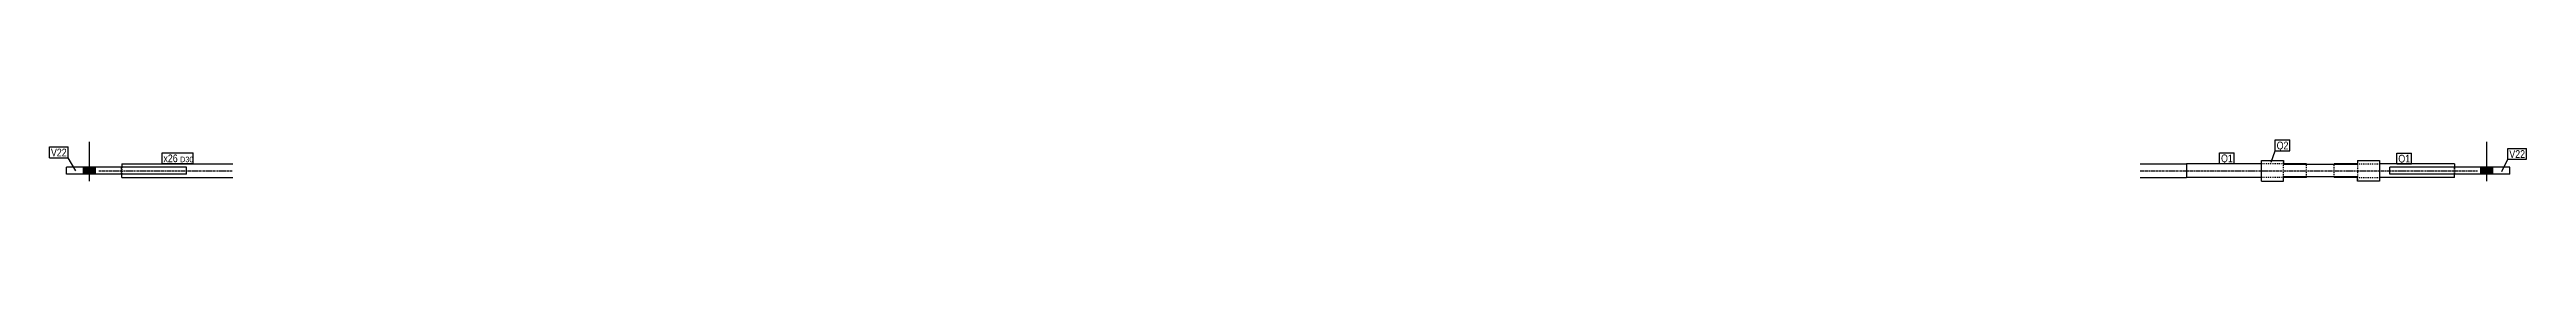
# Model space of a CAD drawing. Header units: millimetres. Extents: x 12 to 17159, y 12 to 422.
# Drawn here: x 12 to 5371, y 12 to 101 of the extents above; entities that cross this region are included whole.
import ezdxf

# ---------------------------------------------------------------- set-up
doc = ezdxf.new("R2010")
doc.units = ezdxf.units.MM
doc.linetypes.add('DXK_LINE_DOT2', pattern=[3.9198, 1.9599, -1.9599])
doc.linetypes.add('DXK_LINE_DOT3', pattern=[5.9187, 2.979, -0.9799, 0.9799, -0.9799])
doc.layers.add('STÅL', color=7, linetype='Continuous')
doc.layers.add('TEKST', color=7, linetype='Continuous')
doc.styles.add('Arial Narrow', font='ARIALN.TTF', dxfattribs={"height": 0.2})

msp = doc.modelspace()

# ---------------------------------------------------------------- hatches: boundary and pattern name
at = {"layer": 'STÅL', "linetype": 'Continuous'}
for points in [[(85.4, 27), (111.4, 27), (111.4, 42), (85.4, 42)], [(85.4, 27), (111.4, 27), (111.4, 42), (85.4, 42)], [(5298.2, 42), (5272.2, 42), (5272.2, 27), (5298.2, 27)], [(5298.2, 42), (5272.2, 42), (5272.2, 27), (5298.2, 27)]]:
    msp.add_hatch(color=96, dxfattribs=at).paths.add_polyline_path(points)

# ---------------------------------------------------------------- linework, layer by layer
at = {"layer": 'STÅL', "color": 96, "linetype": 'Continuous'}
for p, q in [((98.4, 12), (98.4, 97)), ((98.4, 12), (98.4, 97)), ((5285.2, 12), (5285.2, 97)), ((5285.2, 12), (5285.2, 97)), ((85.4, 27), (85.4, 42)), ((85.4, 27), (85.4, 42)), ((111.4, 27), (111.4, 42)), ((111.4, 27), (111.4, 42)), ((5272.2, 27), (5272.2, 42)), ((5272.2, 27), (5272.2, 42)), ((5298.2, 27), (5298.2, 42)), ((5298.2, 27), (5298.2, 42))]:
    msp.add_line(p, q, dxfattribs=at)
at = {"layer": 'STÅL', "color": 2, "linetype": 'Continuous'}
for p, q in [((4797.7, 57), (4845.2, 57)), ((4797.7, 12), (4797.7, 57)), ((4845.2, 57), (4845.2, 47.7)), ((5005.2, 57), (5052.7, 57)), ((5005.2, 57), (5005.2, 47.7)), ((5052.7, 57), (5052.7, 12)), ((48.4, 27), (48.4, 42)), ((308.4, 42), (48.4, 42)), ((308.4, 27), (48.4, 27)), ((168.4, 49.5), (408.4, 49.5)), ((168.4, 49.5), (168.4, 42)), ((168.4, 19.5), (168.4, 27)), ((168.4, 19.5), (408.4, 19.5)), ((308.4, 27), (308.4, 42)), ((4535.2, 49.5), (4635.2, 49.5)), ((4535.2, 19.5), (4635.2, 19.5)), ((4797.7, 49.5), (4635.2, 49.5)), ((4635.2, 49.5), (4635.2, 19.5)), ((4635.2, 49.5), (4635.2, 27)), ((4635.2, 27), (4635.2, 19.5)), ((4797.7, 19.5), (4635.2, 19.5)), ((4797.7, 12), (4845.2, 12)), ((4895.2, 49.5), (4845.2, 49.5)), ((5005.2, 47.7), (4845.2, 47.7)), ((5005.2, 21.3), (4845.2, 21.3)), ((4845.2, 12), (4845.2, 21.3)), ((4895.2, 19.5), (4845.2, 19.5)), ((4895.2, 49.5), (4895.2, 47.7)), ((4895.2, 19.5), (4895.2, 21.3)), ((5005.2, 49.5), (4955.2, 49.5)), ((4955.2, 47.7), (4955.2, 49.5)), ((4955.2, 21.3), (4955.2, 19.5)), ((5005.2, 19.5), (4955.2, 19.5)), ((5005.2, 12), (5005.2, 21.3)), ((5052.7, 12), (5005.2, 12)), ((5215.2, 49.5), (5052.7, 49.5)), ((5215.2, 19.5), (5052.7, 19.5)), ((5335.2, 42), (5075.2, 42)), ((5075.2, 27), (5075.2, 42)), ((5335.2, 27), (5075.2, 27)), ((5215.2, 49.5), (5215.2, 42)), ((5215.2, 19.5), (5215.2, 27)), ((5335.2, 27), (5335.2, 42))]:
    msp.add_line(p, q, dxfattribs=at)
at = {"layer": 'STÅL', "color": 7, "linetype": 'DXK_LINE_DOT2'}
for p, q in [((4845.2, 21.3), (4845.2, 54)), ((167.4, 27), (167.4, 42)), ((168.4, 42), (168.4, 27)), ((4845.2, 49.5), (4797.7, 49.5)), ((4845.2, 19.5), (4797.7, 19.5)), ((4895.2, 21.3), (4895.2, 47.7)), ((4955.2, 21.5), (4955.2, 47.7)), ((4955.2, 21.5), (4955.2, 21.3)), ((5005.2, 49.5), (5052.7, 49.5)), ((5005.2, 47.7), (5005.2, 15)), ((5005.2, 19.5), (5052.7, 19.5)), ((5215.2, 27), (5215.2, 42)), ((5216.2, 27), (5216.2, 42))]:
    msp.add_line(p, q, dxfattribs=at)
at = {"layer": 'STÅL', "color": 7, "linetype": 'DXK_LINE_DOT3'}
for p, q in [((118.4, 34.5), (408.4, 34.5)), ((4535.2, 34.5), (4585.2, 34.5)), ((4585.2, 34.5), (4945.2, 34.5)), ((4945.2, 34.5), (5102.7, 34.5)), ((5102.7, 34.5), (5265.2, 34.5))]:
    msp.add_line(p, q, dxfattribs=at)

# ---------------------------------------------------------------- next in the draw order: wipeouts: each hides what was drawn before it
at = {"color": 0}
for points in [[(49.1, 65.7), (49.1, 83.2), (15, 83.2), (15, 65.7)], [(289.3, 53), (289.3, 70.5), (258.4, 70.5), (258.4, 53)], [(4735.8, 53), (4735.8, 70.5), (4710.2, 70.5), (4710.2, 53)], [(4856, 80.9), (4856, 98.4), (4830.5, 98.4), (4830.5, 80.9)], [(5119.4, 52.4), (5119.4, 69.9), (5093.8, 69.9), (5093.8, 52.4)], [(5368, 62.3), (5368, 79.8), (5333.9, 79.8), (5333.9, 62.3)]]:
    msp.add_wipeout(points, dxfattribs=at).dxf.layer = 'TEKST'

# ---------------------------------------------------------------- next in the draw order: wipeouts: each hides what was drawn before it
for points in [[(49.1, 65.7), (49.1, 83.2), (15, 83.2), (15, 65.7)], [(289.3, 53), (289.3, 70.5), (258.4, 70.5), (258.4, 53)], [(4735.8, 53), (4735.8, 70.5), (4710.2, 70.5), (4710.2, 53)], [(4856, 80.9), (4856, 98.4), (4830.5, 98.4), (4830.5, 80.9)], [(5119.4, 52.4), (5119.4, 69.9), (5093.8, 69.9), (5093.8, 52.4)], [(5368, 62.3), (5368, 79.8), (5333.9, 79.8), (5333.9, 62.3)]]:
    msp.add_wipeout(points, dxfattribs=at).dxf.layer = 'TEKST'

# ---------------------------------------------------------------- next in the draw order: linework, layer by layer
at = {"layer": 'TEKST', "color": 7, "linetype": 'Continuous'}
for p, q in [((12, 86.2), (52.1, 86.2)), ((12, 62.7), (12, 86.2)), ((12, 62.7), (52.1, 62.7)), ((52.1, 62.7), (52.1, 86.2)), ((68.6, 34.6), (52.1, 62.7)), ((255.4, 50), (255.4, 73.5)), ((4707.2, 73.5), (4738.8, 73.5)), ((4707.2, 50), (4707.2, 73.5)), ((4738.8, 50), (4738.8, 73.5)), ((4818.4, 53), (4827.5, 77.9)), ((4827.5, 101.4), (4859, 101.4)), ((4827.5, 77.9), (4827.5, 101.4)), ((4827.5, 77.9), (4859, 77.9)), ((4859, 77.9), (4859, 101.4)), ((5090.8, 72.9), (5122.4, 72.9)), ((5090.8, 49.4), (5090.8, 72.9)), ((5122.4, 49.4), (5122.4, 72.9)), ((5317.8, 33), (5330.9, 59.3)), ((5330.9, 82.8), (5371, 82.8)), ((5330.9, 59.3), (5330.9, 82.8)), ((5330.9, 59.3), (5371, 59.3)), ((5371, 59.3), (5371, 82.8)), ((4707.2, 50), (4738.8, 50)), ((5090.8, 49.4), (5122.4, 49.4))]:
    msp.add_line(p, q, dxfattribs=at)

# ---------------------------------------------------------------- next in the draw order: texts
at = {"layer": 'TEKST', "color": 3, "style": 'Arial Narrow'}
for s, p in [('V22', (15, 65.7)), ('Q1', (4710.2, 53)), ('Q2', (4830.5, 80.9)), ('Q1', (5093.8, 52.4)), ('V22', (5333.9, 62.3))]:
    msp.add_text(s, height=16.7, dxfattribs=at).set_placement(p)

# ---------------------------------------------------------------- next in the draw order: wipeouts: each hides what was drawn before it
at = {"color": 0}
msp.add_wipeout([(319.7, 53), (319.7, 65.5), (294.6, 65.5), (294.6, 53)], dxfattribs=at).dxf.layer = 'TEKST'

# ---------------------------------------------------------------- next in the draw order: wipeouts: each hides what was drawn before it
msp.add_wipeout([(319.7, 53), (319.7, 65.5), (294.6, 65.5), (294.6, 53)], dxfattribs=at).dxf.layer = 'TEKST'

# ---------------------------------------------------------------- next in the draw order: linework, layer by layer
at = {"layer": 'TEKST', "color": 7, "linetype": 'Continuous'}
for p, q in [((255.4, 73.5), (322.7, 73.5)), ((322.7, 50), (322.7, 73.5)), ((255.4, 50), (322.7, 50))]:
    msp.add_line(p, q, dxfattribs=at)

# ---------------------------------------------------------------- next in the draw order: texts
at = {"layer": 'TEKST', "color": 3, "style": 'Arial Narrow'}
for s, height, p in [('x26', 16.7, (258.4, 53)), ('D30', 11.93, (294.6, 53))]:
    msp.add_text(s, height=height, dxfattribs=at).set_placement(p)

doc.saveas('drawing.dxf')
